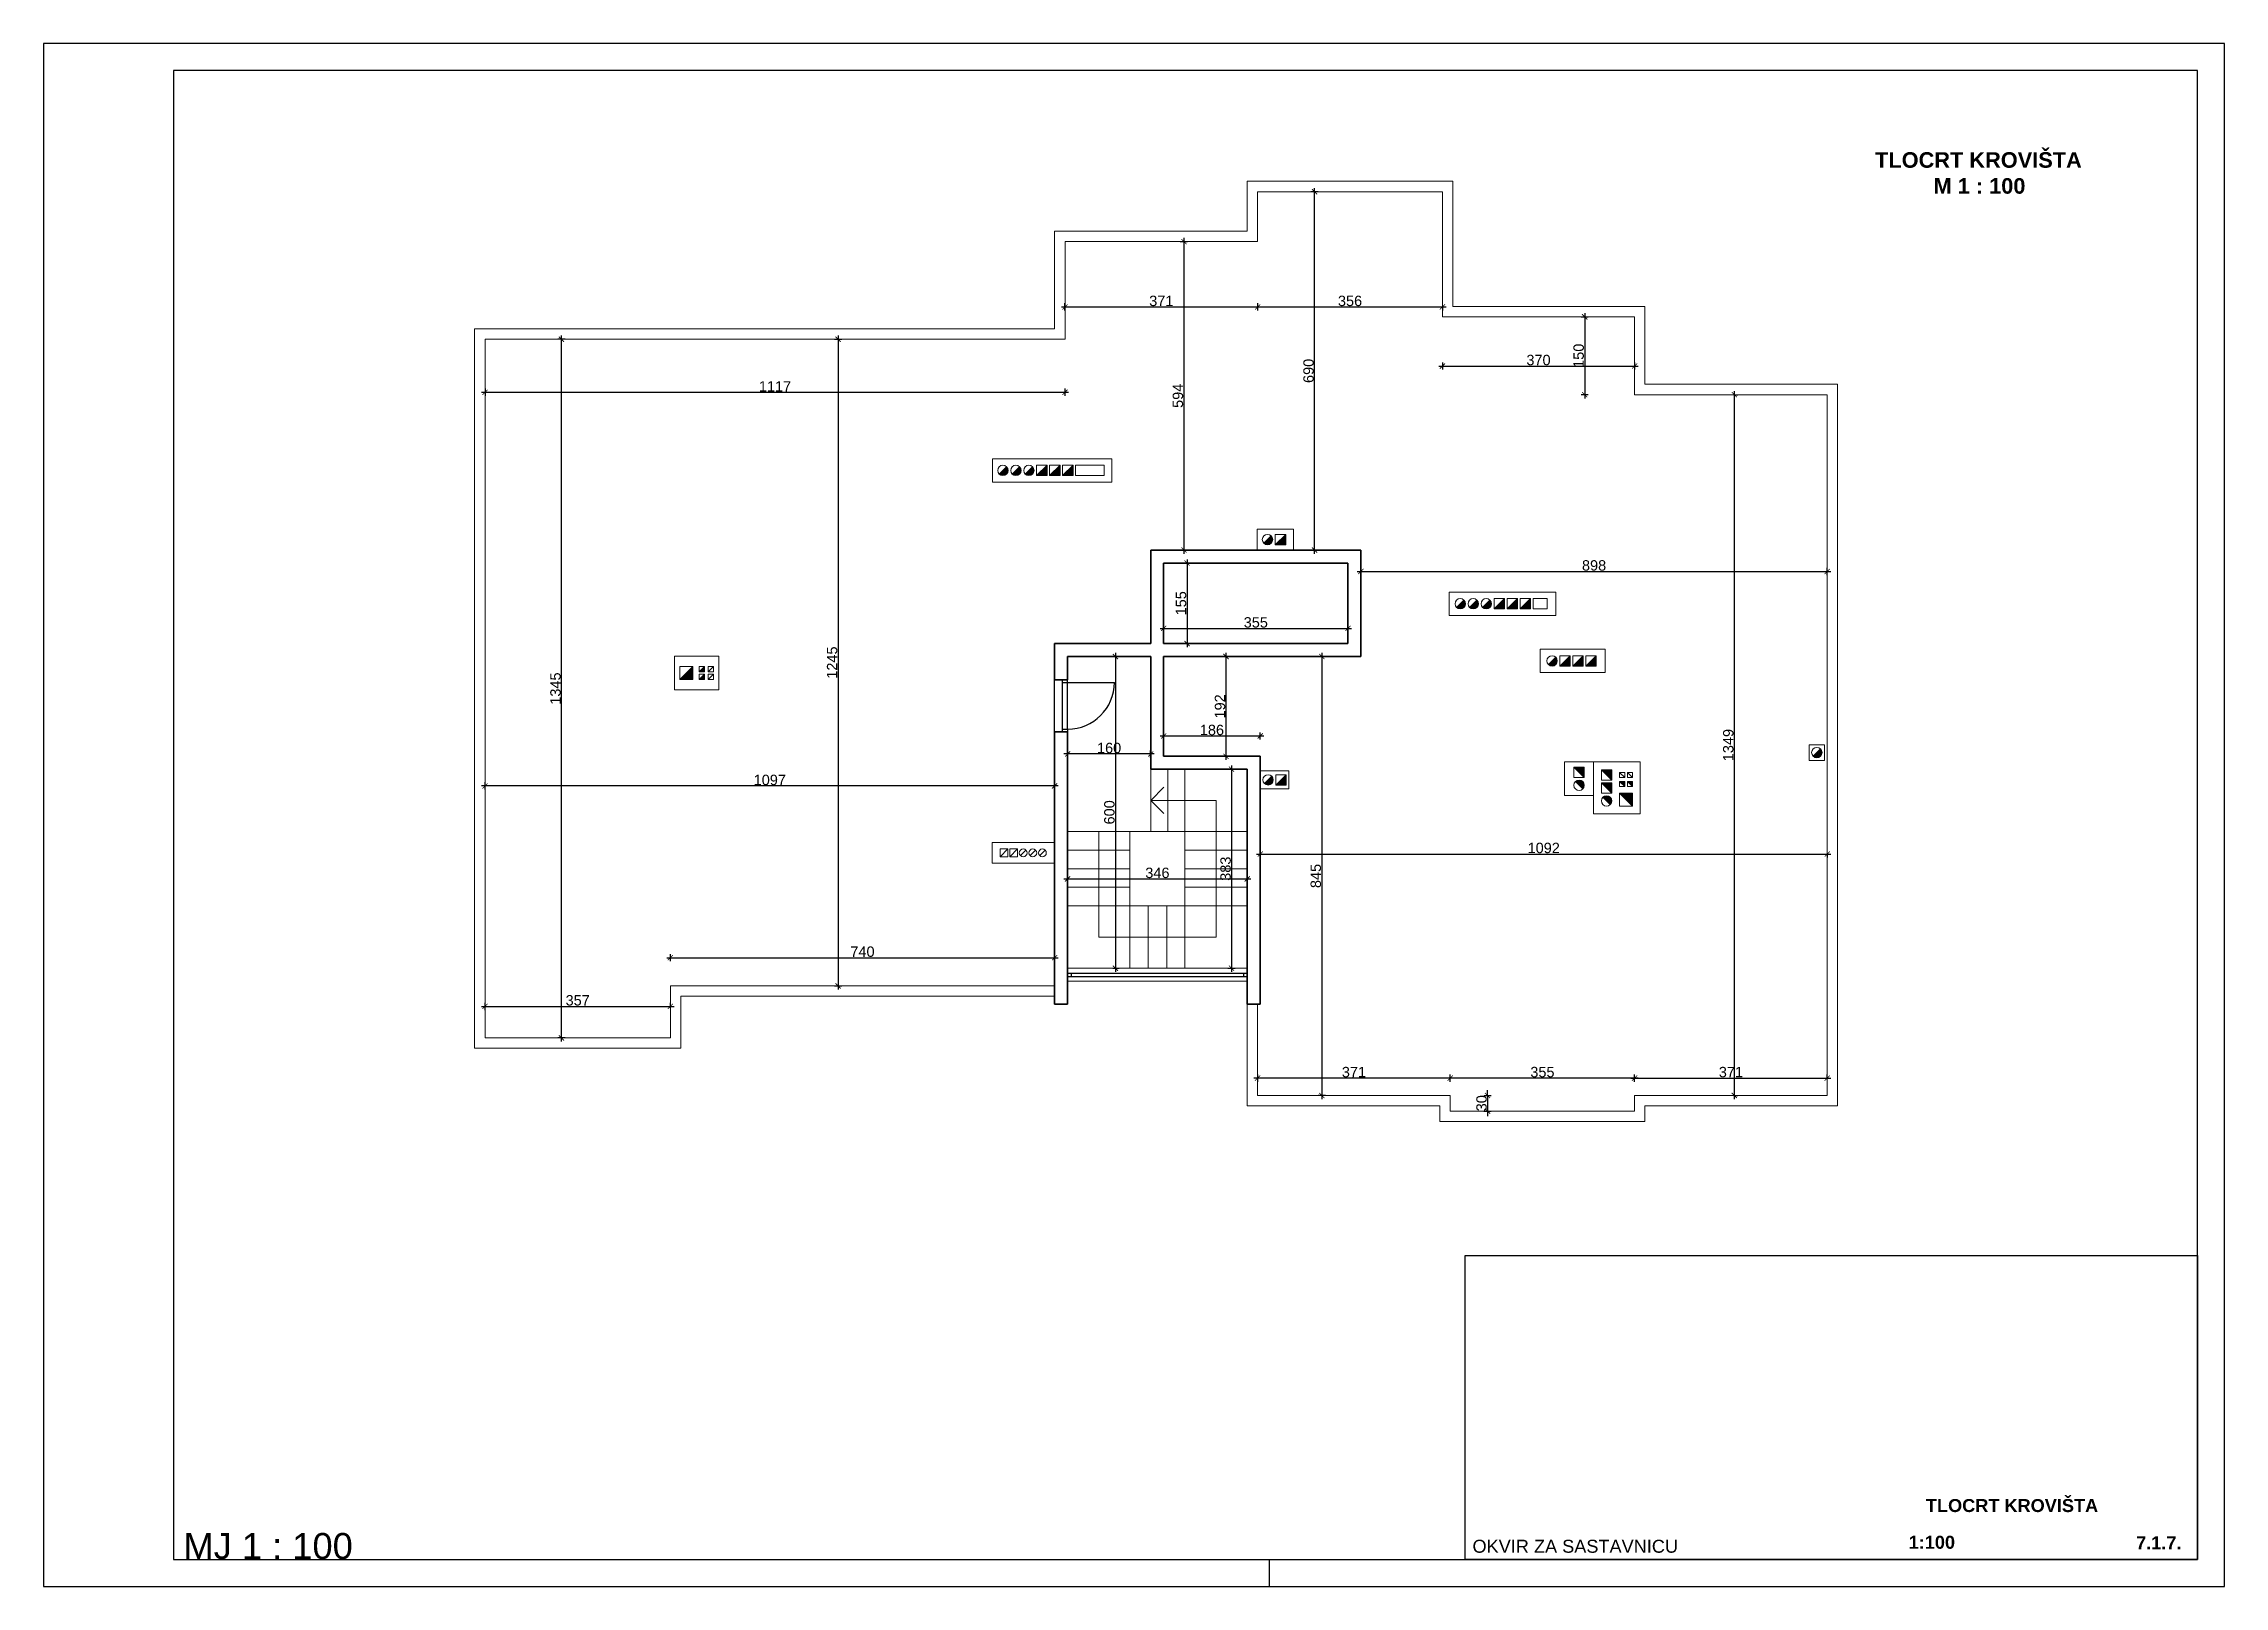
# Paper-space layout '7.1.7_EP_Kroviste' of a CAD drawing. Header units: centimetres, sheet in millimetres. Extents: x 0 to 420, y 0 to 297.
# The model-space entities are those that its viewports show. They can reach past a viewport. Long polylines and large blocks are cut down to what shows.
import ezdxf

# ---------------------------------------------------------------- set-up
doc = ezdxf.new("R2010")
doc.units = ezdxf.units.CM
doc.header["$PDMODE"] = 35
doc.header["$PDSIZE"] = 0.1
doc.linetypes.add('HIDDENX2', pattern=[19.05, 12.7, -6.35])
for name, color, linetype in [('_radni', 3, 'Continuous'), ('SAST_Okvir', 8, 'Continuous'), ('SAST_Tekst i Sastavnica', 7, 'Continuous'), ('SAST_Viewports', 8, 'Continuous'), ('TP_Hatch', 252, 'Continuous'), ('TP_Hidden', 8, 'HIDDENX2'), ('TP_Kotiranje', 3, 'Continuous'), ('TP_Otvori', 8, 'Continuous'), ('TP_Otvori.block', 8, 'Continuous')]:
    doc.layers.add(name, color=color, linetype=linetype)
doc.layers.add('SAST_Linija sastavnice', color=3, linetype='Continuous', plot=False)
for name, color, linetype, lineweight in [('SASTAVNICA', 7, 'Continuous', 0), ('TP_01 - 0.35', 1, 'Continuous', 35), ('TP_03 - 0.15', 3, 'Continuous', 15), ('TP_07 - 0.20', 7, 'Continuous', 20)]:
    doc.layers.add(name, color=color, linetype=linetype, lineweight=lineweight)
doc.styles.add('Kota', font='arialbd.ttf')
doc.styles.add('opisi', font='arial.ttf', dxfattribs={"height": 20})
doc.styles.get("Standard").update_dxf_attribs({"font": 'arial.ttf'})
doc.dimstyles.new('Radni', dxfattribs={"dimtxt": 20, "dimasz": 10, "dimexe": 7, "dimexo": 7, "dimgap": 1.25, "dimtad": 1, "dimdec": 1, "dimrnd": 0.5, "dimdsep": 46, "dimtxsty": 'Standard', "dimblk": 'ARCHTICK', "dimcen": 10, "dimdle": 7, "dimclrd": 256, "dimclre": 256, "dimadec": 1, "dimazin": 0, "dimtm": 1e-09, "dimtfac": 1, "dimtdec": 1, "dimtix": 1, "dimtmove": 0, "dimatfit": 0, "dimfxl": 7, "dimfxlon": 1, "dimarcsym": 0})

psp = doc.layouts.new('7.1.7_EP_Kroviste')

# ---------------------------------------------------------------- texts
at = {"layer": 'SAST_Tekst i Sastavnica', "char_height": 2.5, "style": 'opisi'}
for s, insert, width, attachment_point in [('{\\fArial|b1|i0|c238|p34;TLOCRT KROVIŠTA}', (379.1, 16.81), 47.3002, 2), ('{\\fArial|b1|i0|c238|p34;1:100}', (359.19, 9.74), 356.04, 1), ('{\\fArial|b1|i0|c238|p34;7.1.7.}', (402.99, 9.63), 6.3651, 1)]:
    psp.add_mtext(s, dxfattribs=dict(at, insert=insert, width=width, attachment_point=attachment_point))

msp = doc.modelspace()

# ---------------------------------------------------------------- texts
at = {"layer": 'SAST_Linija sastavnice', "attachment_point": 7, "rotation": 360}
for s, insert, char_height in [(' MJ 1 : 100', (646202510.92, 503274569.11), 50), ('OKVIR ZA SASTAVNICU', (646205012.84, 503274581.46), 25)]:
    msp.add_mtext(s, dxfattribs=dict(at, insert=insert, char_height=char_height))
at = {"layer": 'SASTAVNICA', "insert": (646205767.96, 503277278.15), "char_height": 30, "attachment_point": 1, "style": 'Kota'}
msp.add_mtext_dynamic_manual_height_columns('\\pi20.23911;TLOCRT KROVIŠTA\\P\\pi132.7698;M 1 : 100', width=437.5382, gutter_width=125, heights=[0], dxfattribs=at)

# ---------------------------------------------------------------- blocks, each defined once
blk = doc.blocks.new('*U525')
at = {"layer": 'TP_Otvori'}
for p, q in [((5, 0), (5, 90)), ((5, 0), (0, 0)), ((95, 0), (5, 0)), ((5, -10), (5, 0)), ((95, -10), (95, 0)), ((95, 0), (100, 0)), ((100, -10), (0, -10))]:
    blk.add_line(p, q, dxfattribs=at)
blk.add_arc((5, 0), 90, 0, 90, dxfattribs=at)
blk = doc.blocks.new('_ArchTick')
at = {"color": 0, "linetype": 'ByBlock', "const_width": 0.15}
blk.add_lwpolyline([(-0.5, -0.5), (0.5, 0.5)], dxfattribs=at)
blk = doc.blocks.new('*D143')
at = {"layer": 'Defpoints', "color": 0, "transparency": 16777216}
for p in [(646203649.5, 503276918), (646203649.5, 503275673), (646203791, 503275673)]:
    blk.add_point(p, dxfattribs=at)
at = {"layer": 'TP_Kotiranje', "lineweight": -2, "transparency": 16777216}
for p, q in [((646203784, 503276918), (646203798, 503276918)), ((646203791, 503276925), (646203791, 503275666)), ((646203784, 503275673), (646203798, 503275673))]:
    blk.add_line(p, q, dxfattribs=at)
at = {"layer": 'TP_Kotiranje', "lineweight": -2, "transparency": 16777216, "xscale": 10, "yscale": 10, "zscale": 10}
for p, rotation in [((646203791, 503276918), 90), ((646203791, 503275673), 270)]:
    blk.add_blockref('_ArchTick', p, dxfattribs=dict(at, rotation=rotation))
at = {"layer": 'TP_Kotiranje', "color": 0, "transparency": 16777216, "insert": (646203779.6, 503276295.5), "char_height": 20, "attachment_point": 5, "rotation": 90}
blk.add_mtext('1245', dxfattribs=at)
blk = doc.blocks.new('*D144')
at = {"layer": 'Defpoints', "color": 0, "transparency": 16777216}
for p in [(646203258.2, 503276918), (646203289.5, 503276918), (646203289.5, 503275573)]:
    blk.add_point(p, dxfattribs=at)
at = {"layer": 'TP_Kotiranje', "lineweight": -2, "transparency": 16777216}
for p, q in [((646203265.2, 503276918), (646203251.2, 503276918)), ((646203258.2, 503275566), (646203258.2, 503276925)), ((646203265.2, 503275573), (646203251.2, 503275573))]:
    blk.add_line(p, q, dxfattribs=at)
at = {"layer": 'TP_Kotiranje', "lineweight": -2, "transparency": 16777216, "xscale": 10, "yscale": 10, "zscale": 10}
for p, rotation in [((646203258.2, 503276918), 90), ((646203258.2, 503275573), 270)]:
    blk.add_blockref('_ArchTick', p, dxfattribs=dict(at, rotation=rotation))
at = {"layer": 'TP_Kotiranje', "color": 0, "transparency": 16777216, "insert": (646203246.8, 503276245.5), "char_height": 20, "attachment_point": 5, "rotation": 90}
blk.add_mtext('1345', dxfattribs=at)
blk = doc.blocks.new('*D145')
at = {"layer": 'Defpoints', "color": 0, "transparency": 16777216}
for p in [(646203468, 503275633.7), (646203468, 503275623), (646203111, 503275573)]:
    blk.add_point(p, dxfattribs=at)
at = {"layer": 'TP_Kotiranje', "lineweight": -2, "transparency": 16777216}
for p, q in [((646203104, 503275633.7), (646203475, 503275633.7)), ((646203111, 503275626.7), (646203111, 503275640.7)), ((646203468, 503275630), (646203468, 503275640.7))]:
    blk.add_line(p, q, dxfattribs=at)
at = {"layer": 'TP_Kotiranje', "lineweight": -2, "transparency": 16777216, "xscale": 10, "yscale": 10, "zscale": 10, "rotation": 180}
blk.add_blockref('_ArchTick', (646203111, 503275633.7), dxfattribs=at)
at = {"layer": 'TP_Kotiranje', "lineweight": -2, "transparency": 16777216, "xscale": 10, "yscale": 10, "zscale": 10}
blk.add_blockref('_ArchTick', (646203468, 503275633.7), dxfattribs=at)
at = {"layer": 'TP_Kotiranje', "color": 0, "transparency": 16777216, "insert": (646203289.5, 503275645.2), "char_height": 20, "attachment_point": 5}
blk.add_mtext('357', dxfattribs=at)
blk = doc.blocks.new('*D146')
at = {"layer": 'Defpoints', "color": 0, "transparency": 16777216}
for p in [(646204208, 503275727.4), (646203468, 503275673), (646204208, 503275673)]:
    blk.add_point(p, dxfattribs=at)
at = {"layer": 'TP_Kotiranje', "lineweight": -2, "transparency": 16777216}
for p, q in [((646203461, 503275727.4), (646204215, 503275727.4)), ((646203468, 503275720.4), (646203468, 503275734.4)), ((646204208, 503275720.4), (646204208, 503275734.4))]:
    blk.add_line(p, q, dxfattribs=at)
at = {"layer": 'TP_Kotiranje', "lineweight": -2, "transparency": 16777216, "xscale": 10, "yscale": 10, "zscale": 10, "rotation": 180}
blk.add_blockref('_ArchTick', (646203468, 503275727.4), dxfattribs=at)
at = {"layer": 'TP_Kotiranje', "lineweight": -2, "transparency": 16777216, "xscale": 10, "yscale": 10, "zscale": 10}
blk.add_blockref('_ArchTick', (646204208, 503275727.4), dxfattribs=at)
at = {"layer": 'TP_Kotiranje', "color": 0, "transparency": 16777216, "insert": (646203838, 503275738.9), "char_height": 20, "attachment_point": 5}
blk.add_mtext('740', dxfattribs=at)
blk = doc.blocks.new('*D147')
at = {"layer": 'Defpoints', "color": 0, "transparency": 16777216}
for p in [(646204413.5, 503277106), (646204413.5, 503276512.2), (646204457.1, 503276512.2)]:
    blk.add_point(p, dxfattribs=at)
at = {"layer": 'TP_Kotiranje', "lineweight": -2, "transparency": 16777216}
for p, q in [((646204450.1, 503277106), (646204464.1, 503277106)), ((646204457.1, 503277113), (646204457.1, 503276505.2)), ((646204450.1, 503276512.2), (646204464.1, 503276512.2))]:
    blk.add_line(p, q, dxfattribs=at)
at = {"layer": 'TP_Kotiranje', "lineweight": -2, "transparency": 16777216, "xscale": 10, "yscale": 10, "zscale": 10}
for p, rotation in [((646204457.1, 503277106), 90), ((646204457.1, 503276512.2), 270)]:
    blk.add_blockref('_ArchTick', p, dxfattribs=dict(at, rotation=rotation))
at = {"layer": 'TP_Kotiranje', "color": 0, "transparency": 16777216, "insert": (646204445.6, 503276809.1), "char_height": 20, "attachment_point": 5, "rotation": 90}
blk.add_mtext('594', dxfattribs=at)
blk = doc.blocks.new('*D148')
at = {"layer": 'Defpoints', "color": 0, "transparency": 16777216}
for p in [(646204599, 503277106), (646204599, 503276980.2), (646204228, 503276918)]:
    blk.add_point(p, dxfattribs=at)
at = {"layer": 'TP_Kotiranje', "lineweight": -2, "transparency": 16777216}
for p, q in [((646204221, 503276980.2), (646204606, 503276980.2)), ((646204228, 503276973.2), (646204228, 503276987.2)), ((646204599, 503276987.2), (646204599, 503276973.2))]:
    blk.add_line(p, q, dxfattribs=at)
at = {"layer": 'TP_Kotiranje', "lineweight": -2, "transparency": 16777216, "xscale": 10, "yscale": 10, "zscale": 10, "rotation": 180}
blk.add_blockref('_ArchTick', (646204228, 503276980.2), dxfattribs=at)
at = {"layer": 'TP_Kotiranje', "lineweight": -2, "transparency": 16777216, "xscale": 10, "yscale": 10, "zscale": 10}
blk.add_blockref('_ArchTick', (646204599, 503276980.2), dxfattribs=at)
at = {"layer": 'TP_Kotiranje', "color": 0, "transparency": 16777216, "insert": (646204413.5, 503276991.7), "char_height": 20, "attachment_point": 5}
blk.add_mtext('371', dxfattribs=at)
blk = doc.blocks.new('*D149')
at = {"layer": 'Defpoints', "color": 0, "transparency": 16777216}
for p in [(646204599, 503277106), (646204955, 503276980.2), (646204955, 503276980.2)]:
    blk.add_point(p, dxfattribs=at)
at = {"layer": 'TP_Kotiranje', "lineweight": -2, "transparency": 16777216}
for p, q in [((646204592, 503276980.2), (646204962, 503276980.2)), ((646204599, 503276987.2), (646204599, 503276973.2)), ((646204955, 503276980.2), (646204955, 503276973.2))]:
    blk.add_line(p, q, dxfattribs=at)
at = {"layer": 'TP_Kotiranje', "lineweight": -2, "transparency": 16777216, "xscale": 10, "yscale": 10, "zscale": 10, "rotation": 180}
blk.add_blockref('_ArchTick', (646204599, 503276980.2), dxfattribs=at)
at = {"layer": 'TP_Kotiranje', "lineweight": -2, "transparency": 16777216, "xscale": 10, "yscale": 10, "zscale": 10}
blk.add_blockref('_ArchTick', (646204955, 503276980.2), dxfattribs=at)
at = {"layer": 'TP_Kotiranje', "color": 0, "transparency": 16777216, "insert": (646204777, 503276991.7), "char_height": 20, "attachment_point": 5}
blk.add_mtext('356', dxfattribs=at)
blk = doc.blocks.new('*D150')
at = {"layer": 'Defpoints', "color": 0, "transparency": 16777216}
for p in [(646204955, 503276961.2), (646205325, 503276886.2), (646205325, 503276866.5)]:
    blk.add_point(p, dxfattribs=at)
at = {"layer": 'TP_Kotiranje', "lineweight": -2, "transparency": 16777216}
for p, q in [((646204948, 503276866.5), (646205332, 503276866.5)), ((646204955, 503276873.5), (646204955, 503276859.5)), ((646205325, 503276873.5), (646205325, 503276859.5))]:
    blk.add_line(p, q, dxfattribs=at)
at = {"layer": 'TP_Kotiranje', "lineweight": -2, "transparency": 16777216, "xscale": 10, "yscale": 10, "zscale": 10, "rotation": 180}
blk.add_blockref('_ArchTick', (646204955, 503276866.5), dxfattribs=at)
at = {"layer": 'TP_Kotiranje', "lineweight": -2, "transparency": 16777216, "xscale": 10, "yscale": 10, "zscale": 10}
blk.add_blockref('_ArchTick', (646205325, 503276866.5), dxfattribs=at)
at = {"layer": 'TP_Kotiranje', "color": 0, "transparency": 16777216, "insert": (646205140, 503276877.9), "char_height": 20, "attachment_point": 5}
blk.add_mtext('370', dxfattribs=at)
blk = doc.blocks.new('*D151')
at = {"layer": 'Defpoints', "color": 0, "transparency": 16777216}
for p in [(646204955, 503276961.2), (646205228.9, 503276811.2), (646205325, 503276811.2)]:
    blk.add_point(p, dxfattribs=at)
at = {"layer": 'TP_Kotiranje', "lineweight": -2, "transparency": 16777216}
for p, q in [((646205221.9, 503276961.2), (646205235.9, 503276961.2)), ((646205228.9, 503276968.2), (646205228.9, 503276804.2)), ((646205235.9, 503276811.2), (646205221.9, 503276811.2))]:
    blk.add_line(p, q, dxfattribs=at)
at = {"layer": 'TP_Kotiranje', "lineweight": -2, "transparency": 16777216, "xscale": 10, "yscale": 10, "zscale": 10}
for p, rotation in [((646205228.9, 503276961.2), 90), ((646205228.9, 503276811.2), 270)]:
    blk.add_blockref('_ArchTick', p, dxfattribs=dict(at, rotation=rotation))
at = {"layer": 'TP_Kotiranje', "color": 0, "transparency": 16777216, "insert": (646205217.4, 503276886.2), "char_height": 20, "attachment_point": 5, "rotation": 90}
blk.add_mtext('150', dxfattribs=at)
blk = doc.blocks.new('*D152')
at = {"layer": 'Defpoints', "color": 0, "transparency": 16777216}
for p in [(646205510.5, 503276811.2), (646205510.5, 503275462.2), (646205517.1, 503275462.2)]:
    blk.add_point(p, dxfattribs=at)
at = {"layer": 'TP_Kotiranje', "lineweight": -2, "transparency": 16777216}
for p, q in [((646205517.1, 503276818.2), (646205517.1, 503275455.2)), ((646205517.1, 503276811.2), (646205524.1, 503276811.2)), ((646205517.1, 503275462.2), (646205524.1, 503275462.2))]:
    blk.add_line(p, q, dxfattribs=at)
at = {"layer": 'TP_Kotiranje', "lineweight": -2, "transparency": 16777216, "xscale": 10, "yscale": 10, "zscale": 10}
for p, rotation in [((646205517.1, 503276811.2), 90), ((646205517.1, 503275462.2), 270)]:
    blk.add_blockref('_ArchTick', p, dxfattribs=dict(at, rotation=rotation))
at = {"layer": 'TP_Kotiranje', "color": 0, "transparency": 16777216, "insert": (646205505.6, 503276136.7), "char_height": 20, "attachment_point": 5, "rotation": 90}
blk.add_mtext('1349', dxfattribs=at)
blk = doc.blocks.new('*D153')
at = {"layer": 'Defpoints', "color": 0, "transparency": 16777216}
for p in [(646204970, 503275462.2), (646204970, 503275432.2), (646205041.8, 503275432.2)]:
    blk.add_point(p, dxfattribs=at)
at = {"layer": 'TP_Kotiranje', "lineweight": -2, "transparency": 16777216}
for p, q in [((646205034.8, 503275462.2), (646205048.8, 503275462.2)), ((646205041.8, 503275462.2), (646205041.8, 503275472.2)), ((646205041.8, 503275462.2), (646205041.8, 503275432.2)), ((646205034.8, 503275432.2), (646205048.8, 503275432.2)), ((646205041.8, 503275432.2), (646205041.8, 503275422.2))]:
    blk.add_line(p, q, dxfattribs=at)
at = {"layer": 'TP_Kotiranje', "lineweight": -2, "transparency": 16777216, "xscale": 10, "yscale": 10, "zscale": 10}
for p, rotation in [((646205041.8, 503275462.2), 270), ((646205041.8, 503275432.2), 90)]:
    blk.add_blockref('_ArchTick', p, dxfattribs=dict(at, rotation=rotation))
at = {"layer": 'TP_Kotiranje', "color": 0, "transparency": 16777216, "insert": (646205030.3, 503275447.2), "char_height": 20, "attachment_point": 5, "rotation": 90}
blk.add_mtext('30', dxfattribs=at)
blk = doc.blocks.new('*D154')
at = {"layer": 'Defpoints', "color": 0, "transparency": 16777216}
for p in [(646204970, 503275495.6), (646204970, 503275447.2), (646205325, 503275447.2)]:
    blk.add_point(p, dxfattribs=at)
at = {"layer": 'TP_Kotiranje', "lineweight": -2, "transparency": 16777216}
for p, q in [((646204970, 503275488.6), (646204970, 503275502.6)), ((646205325, 503275488.6), (646205325, 503275502.6)), ((646205332, 503275495.6), (646204963, 503275495.6))]:
    blk.add_line(p, q, dxfattribs=at)
at = {"layer": 'TP_Kotiranje', "lineweight": -2, "transparency": 16777216, "xscale": 10, "yscale": 10, "zscale": 10, "rotation": 180}
blk.add_blockref('_ArchTick', (646204970, 503275495.6), dxfattribs=at)
at = {"layer": 'TP_Kotiranje', "lineweight": -2, "transparency": 16777216, "xscale": 10, "yscale": 10, "zscale": 10}
blk.add_blockref('_ArchTick', (646205325, 503275495.6), dxfattribs=at)
at = {"layer": 'TP_Kotiranje', "color": 0, "transparency": 16777216, "insert": (646205147.5, 503275507.1), "char_height": 20, "attachment_point": 5}
blk.add_mtext('355', dxfattribs=at)
blk = doc.blocks.new('*D155')
at = {"layer": 'Defpoints', "color": 0, "transparency": 16777216}
for p in [(646204599, 503275550.1), (646204599, 503275495.6), (646204970, 503275447.2)]:
    blk.add_point(p, dxfattribs=at)
at = {"layer": 'TP_Kotiranje', "lineweight": -2, "transparency": 16777216}
for p, q in [((646204599, 503275502.6), (646204599, 503275488.6)), ((646204970, 503275488.6), (646204970, 503275502.6)), ((646204977, 503275495.6), (646204592, 503275495.6))]:
    blk.add_line(p, q, dxfattribs=at)
at = {"layer": 'TP_Kotiranje', "lineweight": -2, "transparency": 16777216, "xscale": 10, "yscale": 10, "zscale": 10, "rotation": 180}
blk.add_blockref('_ArchTick', (646204599, 503275495.6), dxfattribs=at)
at = {"layer": 'TP_Kotiranje', "lineweight": -2, "transparency": 16777216, "xscale": 10, "yscale": 10, "zscale": 10}
blk.add_blockref('_ArchTick', (646204970, 503275495.6), dxfattribs=at)
at = {"layer": 'TP_Kotiranje', "color": 0, "transparency": 16777216, "insert": (646204784.5, 503275507.1), "char_height": 20, "attachment_point": 5}
blk.add_mtext('371', dxfattribs=at)
blk = doc.blocks.new('*D156')
at = {"layer": 'Defpoints', "color": 0, "transparency": 16777216}
for p in [(646205696, 503275495.6), (646205696, 503275495.6), (646205325, 503275447.2)]:
    blk.add_point(p, dxfattribs=at)
at = {"layer": 'TP_Kotiranje', "lineweight": -2, "transparency": 16777216}
for p, q in [((646205325, 503275488.6), (646205325, 503275502.6)), ((646205696, 503275495.6), (646205696, 503275502.6)), ((646205318, 503275495.6), (646205703, 503275495.6))]:
    blk.add_line(p, q, dxfattribs=at)
at = {"layer": 'TP_Kotiranje', "lineweight": -2, "transparency": 16777216, "xscale": 10, "yscale": 10, "zscale": 10, "rotation": 180}
blk.add_blockref('_ArchTick', (646205325, 503275495.6), dxfattribs=at)
at = {"layer": 'TP_Kotiranje', "lineweight": -2, "transparency": 16777216, "xscale": 10, "yscale": 10, "zscale": 10}
blk.add_blockref('_ArchTick', (646205696, 503275495.6), dxfattribs=at)
at = {"layer": 'TP_Kotiranje', "color": 0, "transparency": 16777216, "insert": (646205510.5, 503275507.1), "char_height": 20, "attachment_point": 5}
blk.add_mtext('371', dxfattribs=at)
blk = doc.blocks.new('*D157')
at = {"layer": 'Defpoints', "color": 0, "transparency": 16777216}
for p in [(646204608, 503276307.2), (646204538.1, 503276115.2), (646204604, 503276115.2)]:
    blk.add_point(p, dxfattribs=at)
at = {"layer": 'TP_Kotiranje', "lineweight": -2, "transparency": 16777216}
for p, q in [((646204545.1, 503276307.2), (646204531.1, 503276307.2)), ((646204538.1, 503276314.2), (646204538.1, 503276108.2)), ((646204545.1, 503276115.2), (646204531.1, 503276115.2))]:
    blk.add_line(p, q, dxfattribs=at)
at = {"layer": 'TP_Kotiranje', "lineweight": -2, "transparency": 16777216, "xscale": 10, "yscale": 10, "zscale": 10}
for p, rotation in [((646204538.1, 503276307.2), 90), ((646204538.1, 503276115.2), 270)]:
    blk.add_blockref('_ArchTick', p, dxfattribs=dict(at, rotation=rotation))
at = {"layer": 'TP_Kotiranje', "color": 0, "transparency": 16777216, "insert": (646204526.7, 503276211.2), "char_height": 20, "attachment_point": 5, "rotation": 90}
blk.add_mtext('192', dxfattribs=at)
blk = doc.blocks.new('*D158')
at = {"layer": 'Defpoints', "color": 0, "transparency": 16777216}
for p in [(646204418, 503276211.2), (646204604, 503276154.2), (646204604, 503276115.2)]:
    blk.add_point(p, dxfattribs=at)
at = {"layer": 'TP_Kotiranje', "lineweight": -2, "transparency": 16777216}
for p, q in [((646204411, 503276154.2), (646204611, 503276154.2)), ((646204418, 503276161.2), (646204418, 503276147.2)), ((646204604, 503276147.2), (646204604, 503276161.2))]:
    blk.add_line(p, q, dxfattribs=at)
at = {"layer": 'TP_Kotiranje', "lineweight": -2, "transparency": 16777216, "xscale": 10, "yscale": 10, "zscale": 10, "rotation": 180}
blk.add_blockref('_ArchTick', (646204418, 503276154.2), dxfattribs=at)
at = {"layer": 'TP_Kotiranje', "lineweight": -2, "transparency": 16777216, "xscale": 10, "yscale": 10, "zscale": 10}
blk.add_blockref('_ArchTick', (646204604, 503276154.2), dxfattribs=at)
at = {"layer": 'TP_Kotiranje', "color": 0, "transparency": 16777216, "insert": (646204511, 503276165.7), "char_height": 20, "attachment_point": 5}
blk.add_mtext('186', dxfattribs=at)
blk = doc.blocks.new('*D159')
at = {"layer": 'Defpoints', "color": 0, "transparency": 16777216}
for p in [(646204595.5, 503276487.2), (646204463, 503276332.2), (646204595.5, 503276332.2)]:
    blk.add_point(p, dxfattribs=at)
at = {"layer": 'TP_Kotiranje', "lineweight": -2, "transparency": 16777216}
for p, q in [((646204470, 503276487.2), (646204456, 503276487.2)), ((646204463, 503276494.2), (646204463, 503276325.2)), ((646204470, 503276332.2), (646204456, 503276332.2))]:
    blk.add_line(p, q, dxfattribs=at)
at = {"layer": 'TP_Kotiranje', "lineweight": -2, "transparency": 16777216, "xscale": 10, "yscale": 10, "zscale": 10}
for p, rotation in [((646204463, 503276487.2), 90), ((646204463, 503276332.2), 270)]:
    blk.add_blockref('_ArchTick', p, dxfattribs=dict(at, rotation=rotation))
at = {"layer": 'TP_Kotiranje', "color": 0, "transparency": 16777216, "insert": (646204451.6, 503276409.7), "char_height": 20, "attachment_point": 5, "rotation": 90}
blk.add_mtext('155', dxfattribs=at)
blk = doc.blocks.new('*D160')
at = {"layer": 'Defpoints', "color": 0, "transparency": 16777216}
for p in [(646204418, 503276376.9), (646204773, 503276376.9), (646204773, 503276361.4)]:
    blk.add_point(p, dxfattribs=at)
at = {"layer": 'TP_Kotiranje', "lineweight": -2, "transparency": 16777216}
for p, q in [((646204411, 503276361.4), (646204780, 503276361.4)), ((646204418, 503276368.4), (646204418, 503276354.4)), ((646204773, 503276368.4), (646204773, 503276354.4))]:
    blk.add_line(p, q, dxfattribs=at)
at = {"layer": 'TP_Kotiranje', "lineweight": -2, "transparency": 16777216, "xscale": 10, "yscale": 10, "zscale": 10, "rotation": 180}
blk.add_blockref('_ArchTick', (646204418, 503276361.4), dxfattribs=at)
at = {"layer": 'TP_Kotiranje', "lineweight": -2, "transparency": 16777216, "xscale": 10, "yscale": 10, "zscale": 10}
blk.add_blockref('_ArchTick', (646204773, 503276361.4), dxfattribs=at)
at = {"layer": 'TP_Kotiranje', "color": 0, "transparency": 16777216, "insert": (646204595.5, 503276372.8), "char_height": 20, "attachment_point": 5}
blk.add_mtext('355', dxfattribs=at)
blk = doc.blocks.new('*D161')
at = {"layer": 'Defpoints', "color": 0, "transparency": 16777216}
for p in [(646204313, 503276307.2), (646204313, 503275707.2), (646204325.1, 503275707.2)]:
    blk.add_point(p, dxfattribs=at)
at = {"layer": 'TP_Kotiranje', "lineweight": -2, "transparency": 16777216}
for p, q in [((646204320, 503276307.2), (646204332.1, 503276307.2)), ((646204325.1, 503276314.2), (646204325.1, 503275700.2)), ((646204320, 503275707.2), (646204332.1, 503275707.2))]:
    blk.add_line(p, q, dxfattribs=at)
at = {"layer": 'TP_Kotiranje', "lineweight": -2, "transparency": 16777216, "xscale": 10, "yscale": 10, "zscale": 10}
for p, rotation in [((646204325.1, 503276307.2), 90), ((646204325.1, 503275707.2), 270)]:
    blk.add_blockref('_ArchTick', p, dxfattribs=dict(at, rotation=rotation))
at = {"layer": 'TP_Kotiranje', "color": 0, "transparency": 16777216, "insert": (646204313.6, 503276007.2), "char_height": 20, "attachment_point": 5, "rotation": 90}
blk.add_mtext('600', dxfattribs=at)
blk = doc.blocks.new('*D162')
at = {"layer": 'Defpoints', "color": 0, "transparency": 16777216}
for p in [(646204233, 503276010.7), (646204579, 503276010.7), (646204579, 503275879.1)]:
    blk.add_point(p, dxfattribs=at)
at = {"layer": 'TP_Kotiranje', "lineweight": -2, "transparency": 16777216}
for p, q in [((646204226, 503275879.1), (646204586, 503275879.1)), ((646204233, 503275886.1), (646204233, 503275872.1)), ((646204579, 503275886.1), (646204579, 503275872.1))]:
    blk.add_line(p, q, dxfattribs=at)
at = {"layer": 'TP_Kotiranje', "lineweight": -2, "transparency": 16777216, "xscale": 10, "yscale": 10, "zscale": 10, "rotation": 180}
blk.add_blockref('_ArchTick', (646204233, 503275879.1), dxfattribs=at)
at = {"layer": 'TP_Kotiranje', "lineweight": -2, "transparency": 16777216, "xscale": 10, "yscale": 10, "zscale": 10}
blk.add_blockref('_ArchTick', (646204579, 503275879.1), dxfattribs=at)
at = {"layer": 'TP_Kotiranje', "color": 0, "transparency": 16777216, "insert": (646204406, 503275890.6), "char_height": 20, "attachment_point": 5}
blk.add_mtext('346', dxfattribs=at)
blk = doc.blocks.new('*D163')
at = {"layer": 'Defpoints', "color": 0, "transparency": 16777216}
for p in [(646204233, 503276119.6), (646204233, 503276090.2), (646204393, 503276090.2)]:
    blk.add_point(p, dxfattribs=at)
at = {"layer": 'TP_Kotiranje', "lineweight": -2, "transparency": 16777216}
for p, q in [((646204400, 503276119.6), (646204226, 503276119.6)), ((646204233, 503276112.6), (646204233, 503276126.6)), ((646204393, 503276112.6), (646204393, 503276126.6))]:
    blk.add_line(p, q, dxfattribs=at)
at = {"layer": 'TP_Kotiranje', "lineweight": -2, "transparency": 16777216, "xscale": 10, "yscale": 10, "zscale": 10, "rotation": 180}
blk.add_blockref('_ArchTick', (646204233, 503276119.6), dxfattribs=at)
at = {"layer": 'TP_Kotiranje', "lineweight": -2, "transparency": 16777216, "xscale": 10, "yscale": 10, "zscale": 10}
blk.add_blockref('_ArchTick', (646204393, 503276119.6), dxfattribs=at)
at = {"layer": 'TP_Kotiranje', "color": 0, "transparency": 16777216, "insert": (646204313, 503276131), "char_height": 20, "attachment_point": 5}
blk.add_mtext('160', dxfattribs=at)
blk = doc.blocks.new('*D164')
at = {"layer": 'Defpoints', "color": 0, "transparency": 16777216}
for p in [(646204486, 503276090.2), (646204486, 503275707.2), (646204548.8, 503275707.2)]:
    blk.add_point(p, dxfattribs=at)
at = {"layer": 'TP_Kotiranje', "lineweight": -2, "transparency": 16777216}
for p, q in [((646204541.8, 503276090.2), (646204555.8, 503276090.2)), ((646204548.8, 503276097.2), (646204548.8, 503275700.2)), ((646204541.8, 503275707.2), (646204555.8, 503275707.2))]:
    blk.add_line(p, q, dxfattribs=at)
at = {"layer": 'TP_Kotiranje', "lineweight": -2, "transparency": 16777216, "xscale": 10, "yscale": 10, "zscale": 10}
for p, rotation in [((646204548.8, 503276090.2), 90), ((646204548.8, 503275707.2), 270)]:
    blk.add_blockref('_ArchTick', p, dxfattribs=dict(at, rotation=rotation))
at = {"layer": 'TP_Kotiranje', "color": 0, "transparency": 16777216, "insert": (646204537.4, 503275898.7), "char_height": 20, "attachment_point": 5, "rotation": 90}
blk.add_mtext('383', dxfattribs=at)
blk = doc.blocks.new('*D165')
at = {"layer": 'Defpoints', "color": 0, "transparency": 16777216}
for p in [(646203111, 503276918), (646204228, 503276918), (646204228, 503276816)]:
    blk.add_point(p, dxfattribs=at)
at = {"layer": 'TP_Kotiranje', "lineweight": -2, "transparency": 16777216}
for p, q in [((646203104, 503276816), (646204235, 503276816)), ((646203111, 503276823), (646203111, 503276809)), ((646204228, 503276823), (646204228, 503276809))]:
    blk.add_line(p, q, dxfattribs=at)
at = {"layer": 'TP_Kotiranje', "lineweight": -2, "transparency": 16777216, "xscale": 10, "yscale": 10, "zscale": 10, "rotation": 180}
blk.add_blockref('_ArchTick', (646203111, 503276816), dxfattribs=at)
at = {"layer": 'TP_Kotiranje', "lineweight": -2, "transparency": 16777216, "xscale": 10, "yscale": 10, "zscale": 10}
blk.add_blockref('_ArchTick', (646204228, 503276816), dxfattribs=at)
at = {"layer": 'TP_Kotiranje', "color": 0, "transparency": 16777216, "insert": (646203669.5, 503276827.2), "char_height": 20, "attachment_point": 5}
blk.add_mtext('1117', dxfattribs=at)
blk = doc.blocks.new('*D166')
at = {"layer": 'Defpoints', "color": 0, "transparency": 16777216}
for p in [(646204798, 503276307.2), (646204722.5, 503275462.2), (646204784.5, 503275462.2)]:
    blk.add_point(p, dxfattribs=at)
at = {"layer": 'TP_Kotiranje', "lineweight": -2, "transparency": 16777216}
for p, q in [((646204729.5, 503276307.2), (646204715.5, 503276307.2)), ((646204722.5, 503276314.2), (646204722.5, 503275455.2)), ((646204729.5, 503275462.2), (646204715.5, 503275462.2))]:
    blk.add_line(p, q, dxfattribs=at)
at = {"layer": 'TP_Kotiranje', "lineweight": -2, "transparency": 16777216, "xscale": 10, "yscale": 10, "zscale": 10}
for p, rotation in [((646204722.5, 503276307.2), 90), ((646204722.5, 503275462.2), 270)]:
    blk.add_blockref('_ArchTick', p, dxfattribs=dict(at, rotation=rotation))
at = {"layer": 'TP_Kotiranje', "color": 0, "transparency": 16777216, "insert": (646204711.1, 503275884.7), "char_height": 20, "attachment_point": 5, "rotation": 90}
blk.add_mtext('845', dxfattribs=at)
blk = doc.blocks.new('*D167')
at = {"layer": 'Defpoints', "color": 0, "transparency": 16777216}
for p in [(646204708.7, 503277202), (646204722.5, 503277202), (646204722.5, 503276512.2)]:
    blk.add_point(p, dxfattribs=at)
at = {"layer": 'TP_Kotiranje', "lineweight": -2, "transparency": 16777216}
for p, q in [((646204715.5, 503277202), (646204701.7, 503277202)), ((646204708.7, 503276505.2), (646204708.7, 503277209)), ((646204715.5, 503276512.2), (646204701.7, 503276512.2))]:
    blk.add_line(p, q, dxfattribs=at)
at = {"layer": 'TP_Kotiranje', "lineweight": -2, "transparency": 16777216, "xscale": 10, "yscale": 10, "zscale": 10}
for p, rotation in [((646204708.7, 503277202), 90), ((646204708.7, 503276512.2), 270)]:
    blk.add_blockref('_ArchTick', p, dxfattribs=dict(at, rotation=rotation))
at = {"layer": 'TP_Kotiranje', "color": 0, "transparency": 16777216, "insert": (646204697.2, 503276857.1), "char_height": 20, "attachment_point": 5, "rotation": 90}
blk.add_mtext('690', dxfattribs=at)
blk = doc.blocks.new('*D168')
at = {"layer": 'Defpoints', "color": 0, "transparency": 16777216}
for p in [(646205696, 503276471), (646204798, 503276409.7), (646205696, 503276409.7)]:
    blk.add_point(p, dxfattribs=at)
at = {"layer": 'TP_Kotiranje', "lineweight": -2, "transparency": 16777216}
for p, q in [((646204791, 503276471), (646205703, 503276471)), ((646204798, 503276464), (646204798, 503276478)), ((646205696, 503276464), (646205696, 503276478))]:
    blk.add_line(p, q, dxfattribs=at)
at = {"layer": 'TP_Kotiranje', "lineweight": -2, "transparency": 16777216, "xscale": 10, "yscale": 10, "zscale": 10, "rotation": 180}
blk.add_blockref('_ArchTick', (646204798, 503276471), dxfattribs=at)
at = {"layer": 'TP_Kotiranje', "lineweight": -2, "transparency": 16777216, "xscale": 10, "yscale": 10, "zscale": 10}
blk.add_blockref('_ArchTick', (646205696, 503276471), dxfattribs=at)
at = {"layer": 'TP_Kotiranje', "color": 0, "transparency": 16777216, "insert": (646205247, 503276482.5), "char_height": 20, "attachment_point": 5}
blk.add_mtext('898', dxfattribs=at)
blk = doc.blocks.new('*D169')
at = {"layer": 'Defpoints', "color": 0, "transparency": 16777216}
for p in [(646204604, 503275934.2), (646205696, 503275934.2), (646205696, 503275927)]:
    blk.add_point(p, dxfattribs=at)
at = {"layer": 'TP_Kotiranje', "lineweight": -2, "transparency": 16777216}
for p, q in [((646204597, 503275927), (646205703, 503275927)), ((646204604, 503275927.2), (646204604, 503275920)), ((646205696, 503275927.2), (646205696, 503275920))]:
    blk.add_line(p, q, dxfattribs=at)
at = {"layer": 'TP_Kotiranje', "lineweight": -2, "transparency": 16777216, "xscale": 10, "yscale": 10, "zscale": 10, "rotation": 180}
blk.add_blockref('_ArchTick', (646204604, 503275927), dxfattribs=at)
at = {"layer": 'TP_Kotiranje', "lineweight": -2, "transparency": 16777216, "xscale": 10, "yscale": 10, "zscale": 10}
blk.add_blockref('_ArchTick', (646205696, 503275927), dxfattribs=at)
at = {"layer": 'TP_Kotiranje', "color": 0, "transparency": 16777216, "insert": (646205150, 503275938.5), "char_height": 20, "attachment_point": 5}
blk.add_mtext('1092', dxfattribs=at)
blk = doc.blocks.new('*D170')
at = {"layer": 'Defpoints', "color": 0, "transparency": 16777216}
for p in [(646203111, 503276058.1), (646203111, 503276042.1), (646204208, 503276042.1)]:
    blk.add_point(p, dxfattribs=at)
at = {"layer": 'TP_Kotiranje', "lineweight": -2, "transparency": 16777216}
for p, q in [((646204215, 503276058.1), (646203104, 503276058.1)), ((646203111, 503276051.1), (646203111, 503276065.1)), ((646204208, 503276051.1), (646204208, 503276065.1))]:
    blk.add_line(p, q, dxfattribs=at)
at = {"layer": 'TP_Kotiranje', "lineweight": -2, "transparency": 16777216, "xscale": 10, "yscale": 10, "zscale": 10, "rotation": 180}
blk.add_blockref('_ArchTick', (646203111, 503276058.1), dxfattribs=at)
at = {"layer": 'TP_Kotiranje', "lineweight": -2, "transparency": 16777216, "xscale": 10, "yscale": 10, "zscale": 10}
blk.add_blockref('_ArchTick', (646204208, 503276058.1), dxfattribs=at)
at = {"layer": 'TP_Kotiranje', "color": 0, "transparency": 16777216, "insert": (646203659.5, 503276069.5), "char_height": 20, "attachment_point": 5}
blk.add_mtext('1097', dxfattribs=at)

# ---------------------------------------------------------------- dimensions: what is measured, and where the dimension line sits
at = {"layer": 'TP_Kotiranje'}
for base, p1, p2, picture, middle in [((646204708.66, 503277202.04), (646204722.52, 503276512.24), (646204722.52, 503277202.04), '*D167', (646204697.2, 503276857.14)), ((646204457.08, 503276512.24), (646204413.55, 503277106.04), (646204413.55, 503276512.24), '*D147', (646204445.62, 503276809.14)), ((646205228.85, 503276811.24), (646204955.05, 503276961.24), (646205325.05, 503276811.24), '*D151', (646205217.39, 503276886.24)), ((646203258.24, 503276918.04), (646203289.55, 503275573.04), (646203289.55, 503276918.04), '*D144', (646203246.77, 503276245.54)), ((646203791.03, 503275673.04), (646203649.55, 503276918.04), (646203649.55, 503275673.04), '*D143', (646203779.57, 503276295.54)), ((646205517.1, 503275462.24), (646205510.55, 503276811.24), (646205510.55, 503275462.24), '*D152', (646205505.63, 503276136.74)), ((646204463.01, 503276332.24), (646204595.55, 503276487.24), (646204595.55, 503276332.24), '*D159', (646204451.55, 503276409.74)), ((646204325.08, 503275707.24), (646204313.05, 503276307.24), (646204313.05, 503275707.24), '*D161', (646204313.62, 503276007.24)), ((646204538.15, 503276115.24), (646204608.05, 503276307.24), (646204604.05, 503276115.24), '*D157', (646204526.69, 503276211.24)), ((646204722.52, 503275462.24), (646204798.05, 503276307.24), (646204784.55, 503275462.24), '*D166', (646204711.06, 503275884.74)), ((646204548.85, 503275707.24), (646204486.05, 503276090.24), (646204486.05, 503275707.24), '*D164', (646204537.38, 503275898.74)), ((646205041.81, 503275432.24), (646204970.05, 503275462.24), (646204970.05, 503275432.24), '*D153', (646205030.34, 503275447.24))]:
    dim = msp.add_linear_dim(base=base, p1=p1, p2=p2, angle=90, dimstyle='Radni', dxfattribs=at)
    dim.commit()
    dim.dimension.update_dxf_attribs({"geometry": picture, "text_midpoint": middle})
for base, p1, p2, picture, middle in [((646204599.05, 503276980.22), (646204228.05, 503276918.04), (646204599.05, 503277106.04), '*D148', (646204413.55, 503276991.69)), ((646205325.05, 503276866.45), (646204955.05, 503276961.24), (646205325.05, 503276886.24), '*D150', (646205140.05, 503276877.92)), ((646204228.05, 503276815.95), (646203111.05, 503276918.04), (646204228.05, 503276918.04), '*D165', (646203669.55, 503276827.24)), ((646205696.05, 503276471.01), (646204798.05, 503276409.74), (646205696.05, 503276409.74), '*D168', (646205247.05, 503276482.48)), ((646204773.05, 503276361.36), (646204418.05, 503276376.9), (646204773.05, 503276376.9), '*D160', (646204595.55, 503276372.83)), ((646204604.05, 503276154.25), (646204418.05, 503276211.24), (646204604.05, 503276115.24), '*D158', (646204511.05, 503276165.71)), ((646204233.05, 503276119.56), (646204393.05, 503276090.24), (646204233.05, 503276090.24), '*D163', (646204313.05, 503276131.02)), ((646203111.05, 503276058.05), (646204208.05, 503276042.14), (646203111.05, 503276042.14), '*D170', (646203659.55, 503276069.51)), ((646204579.05, 503275879.11), (646204233.05, 503276010.66), (646204579.05, 503276010.66), '*D162', (646204406.05, 503275890.58)), ((646205696.05, 503275927), (646204604.05, 503275934.24), (646205696.05, 503275934.24), '*D169', (646205150.05, 503275938.46)), ((646204208.05, 503275727.4), (646203468.05, 503275673.04), (646204208.05, 503275673.04), '*D146', (646203838.05, 503275738.86)), ((646203468.05, 503275633.71), (646203111.05, 503275573.04), (646203468.05, 503275623.04), '*D145', (646203289.55, 503275645.18)), ((646204970.05, 503275495.61), (646205325.05, 503275447.24), (646204970.05, 503275447.24), '*D154', (646205147.55, 503275507.07))]:
    dim = msp.add_linear_dim(base=base, p1=p1, p2=p2, dimstyle='Radni', dxfattribs=at)
    dim.commit()
    dim.dimension.update_dxf_attribs({"geometry": picture, "text_midpoint": middle})
for base, p1, p2, picture, middle in [((646204955.05, 503276980.22), (646204599.05, 503277106.04), (646204955.05, 503276980.22), '*D149', (646204777.05, 503276991.69)), ((646204599.05, 503275495.61), (646204970.05, 503275447.24), (646204599.05, 503275550.14), '*D155', (646204784.55, 503275507.07)), ((646205696.05, 503275495.61), (646205325.05, 503275447.24), (646205696.05, 503275495.61), '*D156', (646205510.55, 503275507.07))]:
    dim = msp.add_linear_dim(base=base, p1=p1, p2=p2, dimstyle='Radni', override={"dimtmove": 1}, dxfattribs=at)
    dim.commit()
    dim.dimension.update_dxf_attribs({"geometry": picture, "text_midpoint": middle})

# ---------------------------------------------------------------- hatches: boundary and pattern name
at = {"layer": 'TP_07 - 0.20'}
h = msp.add_hatch(color=256, dxfattribs=at)
h.dxf.hatch_style = 1
h.paths.add_polyline_path([(646203486.05, 503276263.04), (646203511.05, 503276263.04), (646203511.05, 503276288.04)])
h = msp.add_hatch(color=256, dxfattribs=at)
h.dxf.hatch_style = 1
h.paths.add_polyline_path([(646203533.55, 503276288.04), (646203523.55, 503276278.04), (646203533.55, 503276278.04)])
h.paths.add_polyline_path([(646203523.55, 503276263.04), (646203533.55, 503276263.04), (646203533.55, 503276273.04)])
h = msp.add_hatch(color=256, dxfattribs=at)
h.dxf.hatch_style = 1
h.paths.add_polyline_path([(646205296.05, 503276066.74), (646205306.05, 503276056.74), (646205306.05, 503276066.74)])
h.paths.add_polyline_path([(646205321.05, 503276056.74), (646205321.05, 503276066.74), (646205311.05, 503276066.74)])
h = msp.add_hatch(color=256, dxfattribs=at)
h.dxf.hatch_style = 1
h.paths.add_polyline_path([(646205321.05, 503276019.24), (646205321.05, 503276044.24), (646205296.05, 503276044.24)])
at = {"layer": 'TP_Hatch'}
h = msp.add_hatch(color=256, dxfattribs=at)
h.dxf.hatch_style = 1
edge = h.paths.add_edge_path()
edge.add_arc((646204108.44, 503276665.54), 10, 225, 270)
edge.add_arc((646204108.44, 503276665.54), 10, 270, 360)
edge.add_arc((646204108.44, 503276665.54), 10, 0, 45)
edge.add_line((646204115.51, 503276672.61), (646204101.37, 503276658.47))
h = msp.add_hatch(color=256, dxfattribs=at)
h.dxf.hatch_style = 1
edge = h.paths.add_edge_path()
edge.add_arc((646204133.44, 503276665.54), 10, 225, 270)
edge.add_arc((646204133.44, 503276665.54), 10, 270, 360)
edge.add_arc((646204133.44, 503276665.54), 10, 0, 45)
edge.add_line((646204140.51, 503276672.61), (646204126.37, 503276658.47))
h = msp.add_hatch(color=256, dxfattribs=at)
h.dxf.hatch_style = 1
edge = h.paths.add_edge_path()
edge.add_arc((646204158.44, 503276665.54), 10, 225, 270)
edge.add_arc((646204158.44, 503276665.54), 10, 270, 360)
edge.add_arc((646204158.44, 503276665.54), 10, 0, 45)
edge.add_line((646204165.51, 503276672.61), (646204151.37, 503276658.47))
h = msp.add_hatch(color=256, dxfattribs=at)
h.dxf.hatch_style = 1
h.paths.add_polyline_path([(646204193.44, 503276655.54), (646204193.44, 503276675.54), (646204173.44, 503276655.54)])
h = msp.add_hatch(color=256, dxfattribs=at)
h.dxf.hatch_style = 1
h.paths.add_polyline_path([(646204218.44, 503276655.54), (646204218.44, 503276675.54), (646204198.44, 503276655.54)])
h = msp.add_hatch(color=256, dxfattribs=at)
h.dxf.hatch_style = 1
h.paths.add_polyline_path([(646204243.44, 503276655.54), (646204243.44, 503276675.54), (646204223.44, 503276655.54)])
h = msp.add_hatch(color=256, dxfattribs=at)
h.dxf.hatch_style = 1
edge = h.paths.add_edge_path()
edge.add_arc((646204618.05, 503276532.24), 10, 225, 270)
edge.add_arc((646204618.05, 503276532.24), 10, 270, 360)
edge.add_arc((646204618.05, 503276532.24), 10, 0, 45)
edge.add_line((646204625.12, 503276539.31), (646204610.98, 503276525.17))
h = msp.add_hatch(color=256, dxfattribs=at)
h.dxf.hatch_style = 1
h.paths.add_polyline_path([(646204653.05, 503276522.24), (646204653.05, 503276542.24), (646204633.05, 503276522.24)])
h = msp.add_hatch(color=256, dxfattribs=at)
h.dxf.hatch_style = 1
edge = h.paths.add_edge_path()
edge.add_arc((646204989.37, 503276408.74), 10, 225, 270)
edge.add_arc((646204989.37, 503276408.74), 10, 270, 360)
edge.add_arc((646204989.37, 503276408.74), 10, 0, 45)
edge.add_line((646204996.44, 503276415.81), (646204982.3, 503276401.67))
h = msp.add_hatch(color=256, dxfattribs=at)
h.dxf.hatch_style = 1
edge = h.paths.add_edge_path()
edge.add_arc((646205014.37, 503276408.74), 10, 225, 270)
edge.add_arc((646205014.37, 503276408.74), 10, 270, 360)
edge.add_arc((646205014.37, 503276408.74), 10, 0, 45)
edge.add_line((646205021.44, 503276415.81), (646205007.3, 503276401.67))
h = msp.add_hatch(color=256, dxfattribs=at)
h.dxf.hatch_style = 1
edge = h.paths.add_edge_path()
edge.add_arc((646205039.37, 503276408.74), 10, 225, 270)
edge.add_arc((646205039.37, 503276408.74), 10, 270, 360)
edge.add_arc((646205039.37, 503276408.74), 10, 0, 45)
edge.add_line((646205046.44, 503276415.81), (646205032.3, 503276401.67))
h = msp.add_hatch(color=256, dxfattribs=at)
h.dxf.hatch_style = 1
h.paths.add_polyline_path([(646205074.37, 503276398.74), (646205074.37, 503276418.74), (646205054.37, 503276398.74)])
h = msp.add_hatch(color=256, dxfattribs=at)
h.dxf.hatch_style = 1
h.paths.add_polyline_path([(646205099.37, 503276398.74), (646205099.37, 503276418.74), (646205079.37, 503276398.74)])
h = msp.add_hatch(color=256, dxfattribs=at)
h.dxf.hatch_style = 1
h.paths.add_polyline_path([(646205124.37, 503276398.74), (646205124.37, 503276418.74), (646205104.37, 503276398.74)])
h = msp.add_hatch(color=256, dxfattribs=at)
h.dxf.hatch_style = 1
edge = h.paths.add_edge_path()
edge.add_arc((646205166.05, 503276298.74), 10, 225, 270)
edge.add_arc((646205166.05, 503276298.74), 10, 270, 360)
edge.add_arc((646205166.05, 503276298.74), 10, 0, 45)
edge.add_line((646205173.12, 503276305.81), (646205158.98, 503276291.67))
h = msp.add_hatch(color=256, dxfattribs=at)
h.dxf.hatch_style = 1
h.paths.add_polyline_path([(646205201.05, 503276288.74), (646205201.05, 503276308.74), (646205181.05, 503276288.74)])
h = msp.add_hatch(color=256, dxfattribs=at)
h.dxf.hatch_style = 1
h.paths.add_polyline_path([(646205226.05, 503276288.74), (646205226.05, 503276308.74), (646205206.05, 503276288.74)])
h = msp.add_hatch(color=256, dxfattribs=at)
h.dxf.hatch_style = 1
h.paths.add_polyline_path([(646205251.05, 503276288.74), (646205251.05, 503276308.74), (646205231.05, 503276288.74)])
h = msp.add_hatch(color=256, dxfattribs=at)
h.dxf.hatch_style = 1
h.paths.add_polyline_path([(646205228.02, 503276094.24), (646205208.02, 503276094.24), (646205228.02, 503276074.24)])
h = msp.add_hatch(color=256, dxfattribs=at)
h.dxf.hatch_style = 1
h.paths.add_polyline_path([(646205281.05, 503276089.24), (646205261.05, 503276089.24), (646205281.05, 503276069.24)])
h = msp.add_hatch(color=256, dxfattribs=at)
h.dxf.hatch_style = 1
edge = h.paths.add_edge_path()
edge.add_arc((646205676.05, 503276122.22), 10, 225, 270)
edge.add_arc((646205676.05, 503276122.22), 10, 270, 360)
edge.add_arc((646205676.05, 503276122.22), 10, 0, 45)
edge.add_line((646205683.12, 503276129.29), (646205668.98, 503276115.15))
h = msp.add_hatch(color=256, dxfattribs=at)
h.dxf.hatch_style = 1
edge = h.paths.add_edge_path()
edge.add_arc((646204619.05, 503276069.74), 10, 225, 270)
edge.add_arc((646204619.05, 503276069.74), 10, 270, 360)
edge.add_arc((646204619.05, 503276069.74), 10, 0, 45)
edge.add_line((646204626.12, 503276076.81), (646204611.98, 503276062.67))
h = msp.add_hatch(color=256, dxfattribs=at)
h.dxf.hatch_style = 1
h.paths.add_polyline_path([(646204654.05, 503276059.74), (646204654.05, 503276079.74), (646204634.05, 503276059.74)])
h = msp.add_hatch(color=256, dxfattribs=at)
h.dxf.hatch_style = 1
edge = h.paths.add_edge_path()
edge.add_arc((646205218.02, 503276059.24), 10, 315, 360)
edge.add_arc((646205218.02, 503276059.24), 10, 360, 450)
edge.add_arc((646205218.02, 503276059.24), 10, 90, 135)
edge.add_line((646205210.95, 503276066.31), (646205225.09, 503276052.17))
h = msp.add_hatch(color=256, dxfattribs=at)
h.dxf.hatch_style = 1
h.paths.add_polyline_path([(646205281.05, 503276064.24), (646205261.05, 503276064.24), (646205281.05, 503276044.24)])
h = msp.add_hatch(color=256, dxfattribs=at)
h.dxf.hatch_style = 1
edge = h.paths.add_edge_path()
edge.add_arc((646205271.05, 503276029.24), 10, 315, 360)
edge.add_arc((646205271.05, 503276029.24), 10, 360, 450)
edge.add_arc((646205271.05, 503276029.24), 10, 90, 135)
edge.add_line((646205263.98, 503276036.31), (646205278.12, 503276022.17))

# ---------------------------------------------------------------- linework, layer by layer
at = {"layer": 'SAST_Linija sastavnice'}
for points in [[(646206408.92, 503277435.11), (646202510.92, 503277435.11), (646202510.92, 503274569.11), (646206408.92, 503274569.11)], [(646204998.92, 503275154.11), (646206408.92, 503275154.11), (646206408.92, 503274569.11), (646204998.92, 503274569.11)]]:
    msp.add_lwpolyline(points, close=True, dxfattribs=at)
at = {"layer": 'TP_01 - 0.35'}
for p, q in [((646204393.05, 503276332.24), (646204393.05, 503276512.24)), ((646204393.05, 503276512.24), (646204798.05, 503276512.24)), ((646204798.05, 503276307.24), (646204798.05, 503276512.24)), ((646204418.05, 503276332.24), (646204418.05, 503276487.24)), ((646204418.05, 503276487.24), (646204773.05, 503276487.24)), ((646204773.05, 503276332.24), (646204773.05, 503276487.24)), ((646204208.05, 503276332.24), (646204208.05, 503276262.24)), ((646204393.05, 503276332.24), (646204208.05, 503276332.24)), ((646204233.05, 503276307.24), (646204233.05, 503276262.24)), ((646204393.05, 503276307.24), (646204233.05, 503276307.24)), ((646204393.05, 503276307.24), (646204393.05, 503276090.24)), ((646204418.05, 503276332.24), (646204773.05, 503276332.24)), ((646204418.05, 503276307.24), (646204418.05, 503276115.24)), ((646204418.05, 503276307.24), (646204798.05, 503276307.24)), ((646204233.05, 503276262.24), (646204208.05, 503276262.24)), ((646204208.05, 503276162.24), (646204208.05, 503275922.04)), ((646204233.05, 503276162.24), (646204208.05, 503276162.24)), ((646204233.05, 503276162.24), (646204233.05, 503275638.04)), ((646204579.05, 503276090.24), (646204393.05, 503276090.24)), ((646204604.05, 503276115.24), (646204418.05, 503276115.24)), ((646204579.05, 503276090.24), (646204579.05, 503275638.04)), ((646204604.05, 503276115.24), (646204604.05, 503275887.24)), ((646204208.05, 503275922.04), (646204208.05, 503275638.04)), ((646204604.05, 503275887.24), (646204604.05, 503275638.04)), ((646204233.05, 503275638.04), (646204208.05, 503275638.04)), ((646204604.05, 503275638.04), (646204579.05, 503275638.04))]:
    msp.add_line(p, q, dxfattribs=at)
at = {"layer": 'TP_03 - 0.15'}
for p, q in [((646204426.05, 503276090.24), (646204426.05, 503275970.24)), ((646204459.05, 503276090.24), (646204459.05, 503275827.24)), ((646204393.05, 503276030.24), (646204418.2, 503276055.39)), ((646204393.05, 503276030.24), (646204519.05, 503276030.24)), ((646204393.05, 503276030.24), (646204418.2, 503276005.09)), ((646204519.05, 503275767.24), (646204519.05, 503276030.24)), ((646204293.05, 503275767.24), (646204293.05, 503275970.24)), ((646204353.05, 503275970.24), (646204353.05, 503275827.24)), ((646204393.05, 503275970.24), (646204459.05, 503275970.24)), ((646204459.05, 503275970.24), (646204579.05, 503275970.24)), ((646204353.05, 503275934.24), (646204233.05, 503275934.24)), ((646204459.05, 503275934.24), (646204579.05, 503275934.24)), ((646204353.05, 503275898.24), (646204233.05, 503275898.24)), ((646204459.05, 503275898.24), (646204579.05, 503275898.24)), ((646204353.05, 503275863.24), (646204233.05, 503275863.24)), ((646204459.05, 503275863.24), (646204579.05, 503275863.24)), ((646204353.05, 503275827.24), (646204233.05, 503275827.24)), ((646204459.05, 503275827.24), (646204353.05, 503275827.24)), ((646204353.05, 503275827.24), (646204353.05, 503275707.24)), ((646204388.05, 503275827.24), (646204388.05, 503275707.24)), ((646204424.05, 503275827.24), (646204424.05, 503275707.24)), ((646204459.05, 503275827.24), (646204579.05, 503275827.24)), ((646204459.05, 503275827.24), (646204459.05, 503275707.24)), ((646204293.05, 503275767.24), (646204519.05, 503275767.24))]:
    msp.add_line(p, q, dxfattribs=at)
at = {"layer": 'TP_07 - 0.20'}
for p, q in [((646205716.05, 503276831.24), (646205716.05, 503275442.24)), ((646204115.51, 503276672.61), (646204101.37, 503276658.47)), ((646204140.51, 503276672.61), (646204126.37, 503276658.47)), ((646204165.51, 503276672.61), (646204151.37, 503276658.47)), ((646204193.44, 503276675.54), (646204173.44, 503276655.54)), ((646204218.44, 503276675.54), (646204198.44, 503276655.54)), ((646204243.44, 503276675.54), (646204223.44, 503276655.54)), ((646204598.05, 503276512.24), (646204598.05, 503276552.24)), ((646204598.05, 503276552.24), (646204668.05, 503276552.24)), ((646204668.05, 503276552.24), (646204668.05, 503276512.24)), ((646204625.12, 503276539.31), (646204610.98, 503276525.17)), ((646204653.05, 503276542.24), (646204633.05, 503276522.24)), ((646204996.44, 503276415.81), (646204982.3, 503276401.67)), ((646205021.44, 503276415.81), (646205007.3, 503276401.67)), ((646205046.44, 503276415.81), (646205032.3, 503276401.67)), ((646205074.37, 503276418.74), (646205054.37, 503276398.74)), ((646205099.37, 503276418.74), (646205079.37, 503276398.74)), ((646205124.37, 503276418.74), (646205104.37, 503276398.74)), ((646205173.12, 503276305.81), (646205158.98, 503276291.67)), ((646205201.05, 503276308.74), (646205181.05, 503276288.74)), ((646205226.05, 503276308.74), (646205206.05, 503276288.74)), ((646205251.05, 503276308.74), (646205231.05, 503276288.74)), ((646203511.05, 503276288.04), (646203486.05, 503276263.04)), ((646203533.55, 503276288.04), (646203523.55, 503276278.04)), ((646203533.55, 503276273.04), (646203523.55, 503276263.04)), ((646203551.05, 503276288.04), (646203541.05, 503276278.04)), ((646203551.05, 503276273.04), (646203541.05, 503276263.04)), ((646204393.05, 503276090.24), (646204393.05, 503275970.24)), ((646205208.02, 503276094.24), (646205228.02, 503276074.24)), ((646205261.05, 503276089.24), (646205281.05, 503276069.24)), ((646205683.12, 503276129.29), (646205668.98, 503276115.15)), ((646204659.05, 503276087.24), (646204604.05, 503276087.24)), ((646204659.05, 503276052.24), (646204604.05, 503276052.24)), ((646204626.12, 503276076.81), (646204611.98, 503276062.67)), ((646204654.05, 503276079.74), (646204634.05, 503276059.74)), ((646204659.05, 503276087.24), (646204659.05, 503276052.24)), ((646205210.95, 503276066.31), (646205225.09, 503276052.17)), ((646205261.05, 503276064.24), (646205281.05, 503276044.24)), ((646205296.05, 503276084.24), (646205306.05, 503276074.24)), ((646205296.05, 503276066.74), (646205306.05, 503276056.74)), ((646205311.05, 503276084.24), (646205321.05, 503276074.24)), ((646205311.05, 503276066.74), (646205321.05, 503276056.74)), ((646205263.98, 503276036.31), (646205278.12, 503276022.17)), ((646205296.05, 503276044.24), (646205321.05, 503276019.24)), ((646204393.05, 503275970.24), (646204233.05, 503275970.24)), ((646204208.05, 503275949.24), (646204088.05, 503275949.24)), ((646204088.05, 503275949.24), (646204088.05, 503275909.24)), ((646204118.05, 503275936.74), (646204103.05, 503275921.74)), ((646204136.55, 503275936.74), (646204121.55, 503275921.74)), ((646204152.85, 503275934.54), (646204142.25, 503275923.94)), ((646204171.35, 503275934.54), (646204160.75, 503275923.94)), ((646204189.85, 503275934.54), (646204179.25, 503275923.94)), ((646204088.05, 503275909.24), (646204208.05, 503275909.24)), ((646204579.05, 503275707.24), (646204233.05, 503275707.24)), ((646204579.05, 503275682.24), (646204233.05, 503275682.24))]:
    msp.add_line(p, q, dxfattribs=at)
for points in [[(646204208.05, 503276938.04), (646204208.05, 503277126.04), (646204579.05, 503277126.04), (646204579.05, 503277222.04), (646204975.05, 503277222.04), (646204975.05, 503276981.24), (646205345.05, 503276981.24), (646205345.05, 503276831.24), (646205716.05, 503276831.24), (646205716.05, 503275442.24)], [(646204599.05, 503275638.04), (646204599.05, 503275462.24), (646204970.05, 503275462.24), (646204970.05, 503275432.24), (646205325.05, 503275432.24), (646205325.05, 503275462.24), (646205696.05, 503275462.24), (646205696.05, 503276811.24), (646205325.05, 503276811.24), (646205325.05, 503276961.24), (646204955.05, 503276961.24), (646204955.05, 503277202.04), (646204599.05, 503277202.04), (646204599.05, 503277106.04), (646204228.05, 503277106.04), (646204228.05, 503276918.04), (646203111.05, 503276918.04), (646203111.05, 503275573.04), (646203468.05, 503275573.04), (646203468.05, 503275673.04), (646204208.05, 503275673.04)], [(646204208.05, 503276938.04), (646203091.05, 503276938.04), (646203091.05, 503275553.04), (646203488.05, 503275553.04), (646203488.05, 503275653.04), (646204208.05, 503275653.04)], [(646204950.05, 503275412.24), (646204950.05, 503275442.24), (646204579.05, 503275442.24), (646204579.05, 503275682.24)], [(646205716.05, 503275442.24), (646205345.05, 503275442.24), (646205345.05, 503275412.24), (646204950.05, 503275412.24)]]:
    msp.add_lwpolyline(points, dxfattribs=at)
for points in [[(646204318.44, 503276688.04), (646204088.44, 503276688.04), (646204088.44, 503276643.04), (646204318.44, 503276643.04)], [(646204173.44, 503276675.54), (646204193.44, 503276675.54), (646204193.44, 503276655.54), (646204173.44, 503276655.54)], [(646204198.44, 503276675.54), (646204218.44, 503276675.54), (646204218.44, 503276655.54), (646204198.44, 503276655.54)], [(646204223.44, 503276675.54), (646204243.44, 503276675.54), (646204243.44, 503276655.54), (646204223.44, 503276655.54)], [(646204248.44, 503276675.54), (646204303.44, 503276675.54), (646204303.44, 503276655.54), (646204248.44, 503276655.54)], [(646204633.05, 503276542.24), (646204653.05, 503276542.24), (646204653.05, 503276522.24), (646204633.05, 503276522.24)], [(646204968.05, 503276386.24), (646204968.05, 503276431.24), (646205173.05, 503276431.24), (646205173.05, 503276386.24)], [(646205054.37, 503276418.74), (646205074.37, 503276418.74), (646205074.37, 503276398.74), (646205054.37, 503276398.74)], [(646205079.37, 503276418.74), (646205099.37, 503276418.74), (646205099.37, 503276398.74), (646205079.37, 503276398.74)], [(646205104.37, 503276418.74), (646205124.37, 503276418.74), (646205124.37, 503276398.74), (646205104.37, 503276398.74)], [(646205129.37, 503276418.74), (646205156.37, 503276418.74), (646205156.37, 503276398.74), (646205129.37, 503276398.74)], [(646203476.05, 503276243.04), (646203561.05, 503276243.04), (646203561.05, 503276308.04), (646203476.05, 503276308.04)], [(646205143.05, 503276276.24), (646205143.05, 503276321.24), (646205268.05, 503276321.24), (646205268.05, 503276276.24)], [(646205181.05, 503276308.74), (646205201.05, 503276308.74), (646205201.05, 503276288.74), (646205181.05, 503276288.74)], [(646205206.05, 503276308.74), (646205226.05, 503276308.74), (646205226.05, 503276288.74), (646205206.05, 503276288.74)], [(646205231.05, 503276308.74), (646205251.05, 503276308.74), (646205251.05, 503276288.74), (646205231.05, 503276288.74)], [(646203511.05, 503276288.04), (646203486.05, 503276288.04), (646203486.05, 503276263.04), (646203511.05, 503276263.04)], [(646203533.55, 503276288.04), (646203523.55, 503276288.04), (646203523.55, 503276278.04), (646203533.55, 503276278.04)], [(646203533.55, 503276263.04), (646203523.55, 503276263.04), (646203523.55, 503276273.04), (646203533.55, 503276273.04)], [(646203551.05, 503276288.04), (646203541.05, 503276288.04), (646203541.05, 503276278.04), (646203551.05, 503276278.04)], [(646203551.05, 503276263.04), (646203541.05, 503276263.04), (646203541.05, 503276273.04), (646203551.05, 503276273.04)], [(646205691.05, 503276107.24), (646205661.05, 503276107.24), (646205661.05, 503276137.24), (646205691.05, 503276137.24)], [(646205246.05, 503276104.24), (646205189.98, 503276104.24), (646205189.98, 503276039.35), (646205246.05, 503276039.35)], [(646205208.02, 503276074.24), (646205208.02, 503276094.24), (646205228.02, 503276094.24), (646205228.02, 503276074.24)], [(646205246.05, 503276104.24), (646205336.05, 503276104.24), (646205336.05, 503276004.24), (646205246.05, 503276004.24)], [(646205261.05, 503276069.24), (646205261.05, 503276089.24), (646205281.05, 503276089.24), (646205281.05, 503276069.24)], [(646204634.05, 503276079.74), (646204654.05, 503276079.74), (646204654.05, 503276059.74), (646204634.05, 503276059.74)], [(646205261.05, 503276044.24), (646205261.05, 503276064.24), (646205281.05, 503276064.24), (646205281.05, 503276044.24)], [(646205296.05, 503276084.24), (646205296.05, 503276074.24), (646205306.05, 503276074.24), (646205306.05, 503276084.24)], [(646205296.05, 503276066.74), (646205296.05, 503276056.74), (646205306.05, 503276056.74), (646205306.05, 503276066.74)], [(646205321.05, 503276084.24), (646205321.05, 503276074.24), (646205311.05, 503276074.24), (646205311.05, 503276084.24)], [(646205321.05, 503276066.74), (646205321.05, 503276056.74), (646205311.05, 503276056.74), (646205311.05, 503276066.74)], [(646205296.05, 503276044.24), (646205296.05, 503276019.24), (646205321.05, 503276019.24), (646205321.05, 503276044.24)], [(646204103.05, 503275936.74), (646204118.05, 503275936.74), (646204118.05, 503275921.74), (646204103.05, 503275921.74)], [(646204121.55, 503275936.74), (646204136.55, 503275936.74), (646204136.55, 503275921.74), (646204121.55, 503275921.74)]]:
    msp.add_lwpolyline(points, close=True, dxfattribs=at)
for centre, radius in [((646204108.44, 503276665.54), 10), ((646204133.44, 503276665.54), 10), ((646204158.44, 503276665.54), 10), ((646204618.05, 503276532.24), 10), ((646204989.37, 503276408.74), 10), ((646205014.37, 503276408.74), 10), ((646205039.37, 503276408.74), 10), ((646205166.05, 503276298.74), 10), ((646205676.05, 503276122.22), 10), ((646204619.05, 503276069.74), 10), ((646205218.02, 503276059.24), 10), ((646205271.05, 503276029.24), 10), ((646204147.55, 503275929.24), 7.5), ((646204166.05, 503275929.24), 7.5), ((646204184.55, 503275929.24), 7.5)]:
    msp.add_circle(centre, radius, dxfattribs=at)
at = {"layer": 'TP_Hidden'}
msp.add_line((646204208.05, 503276162.24), (646204208.05, 503276262.24), dxfattribs=at)
at = {"layer": 'TP_Otvori'}
for p, q in [((646204579.05, 503275697.24), (646204233.05, 503275697.24)), ((646204579.05, 503275690.24), (646204233.05, 503275690.24)), ((646204240.05, 503275697.24), (646204240.05, 503275690.24)), ((646204572.05, 503275697.24), (646204572.05, 503275690.24))]:
    msp.add_line(p, q, dxfattribs=at)

# ---------------------------------------------------------------- block references
at = {"layer": 'TP_Otvori.block', "rotation": 270}
msp.add_blockref('*U525', (646204233.05, 503276262.24), dxfattribs=at)

msp.set_redraw_order([(e.dxf.handle, doc.entitydb.next_handle()) for e in msp.query("TEXT MTEXT ATTDEF DIMENSION ARC_DIMENSION")])  # texts and dimensions are drawn at this point

# ---------------------------------------------------------------- linework, layer by layer
at = {"layer": '_radni', "color": 252}
psp.add_line((236, 5.2), (236, 0), dxfattribs=at)
at = {"layer": 'SAST_Okvir'}
for points in [[(420, 297), (0, 297), (0, 0), (420, 0)], [(414.8, 291.8), (25, 291.8), (25, 5.2), (414.8, 5.2)]]:
    psp.add_lwpolyline(points, close=True, dxfattribs=at)
at = {"layer": 'SAST_Viewports'}
psp.add_lwpolyline([(414.8, 291.8), (25, 291.8), (25, 5.2), (414.8, 5.2)], close=True, dxfattribs=at)

psp.set_redraw_order([(e.dxf.handle, doc.entitydb.next_handle()) for e in psp.query("TEXT MTEXT ATTDEF DIMENSION ARC_DIMENSION")])  # texts and dimensions are drawn at this point

# ---------------------------------------------------------------- viewports
at = {"layer": 'SAST_Viewports'}
vp = psp.add_viewport(center=(219.9, 148.5), size=(389.8, 286.6), view_center_point=(646204459.92, 503276002.11), view_height=2866, dxfattribs=at)
vp.dxf.flags = 0x10000  # cut along an outline
vp.dxf.clipping_boundary_handle = psp.add_lwpolyline([(414.8, 291.8), (25, 291.8), (25, 5.2), (414.8, 5.2)], format="xyb", close=True, dxfattribs={"invisible": 1}).dxf.handle

doc.saveas('drawing.dxf')
